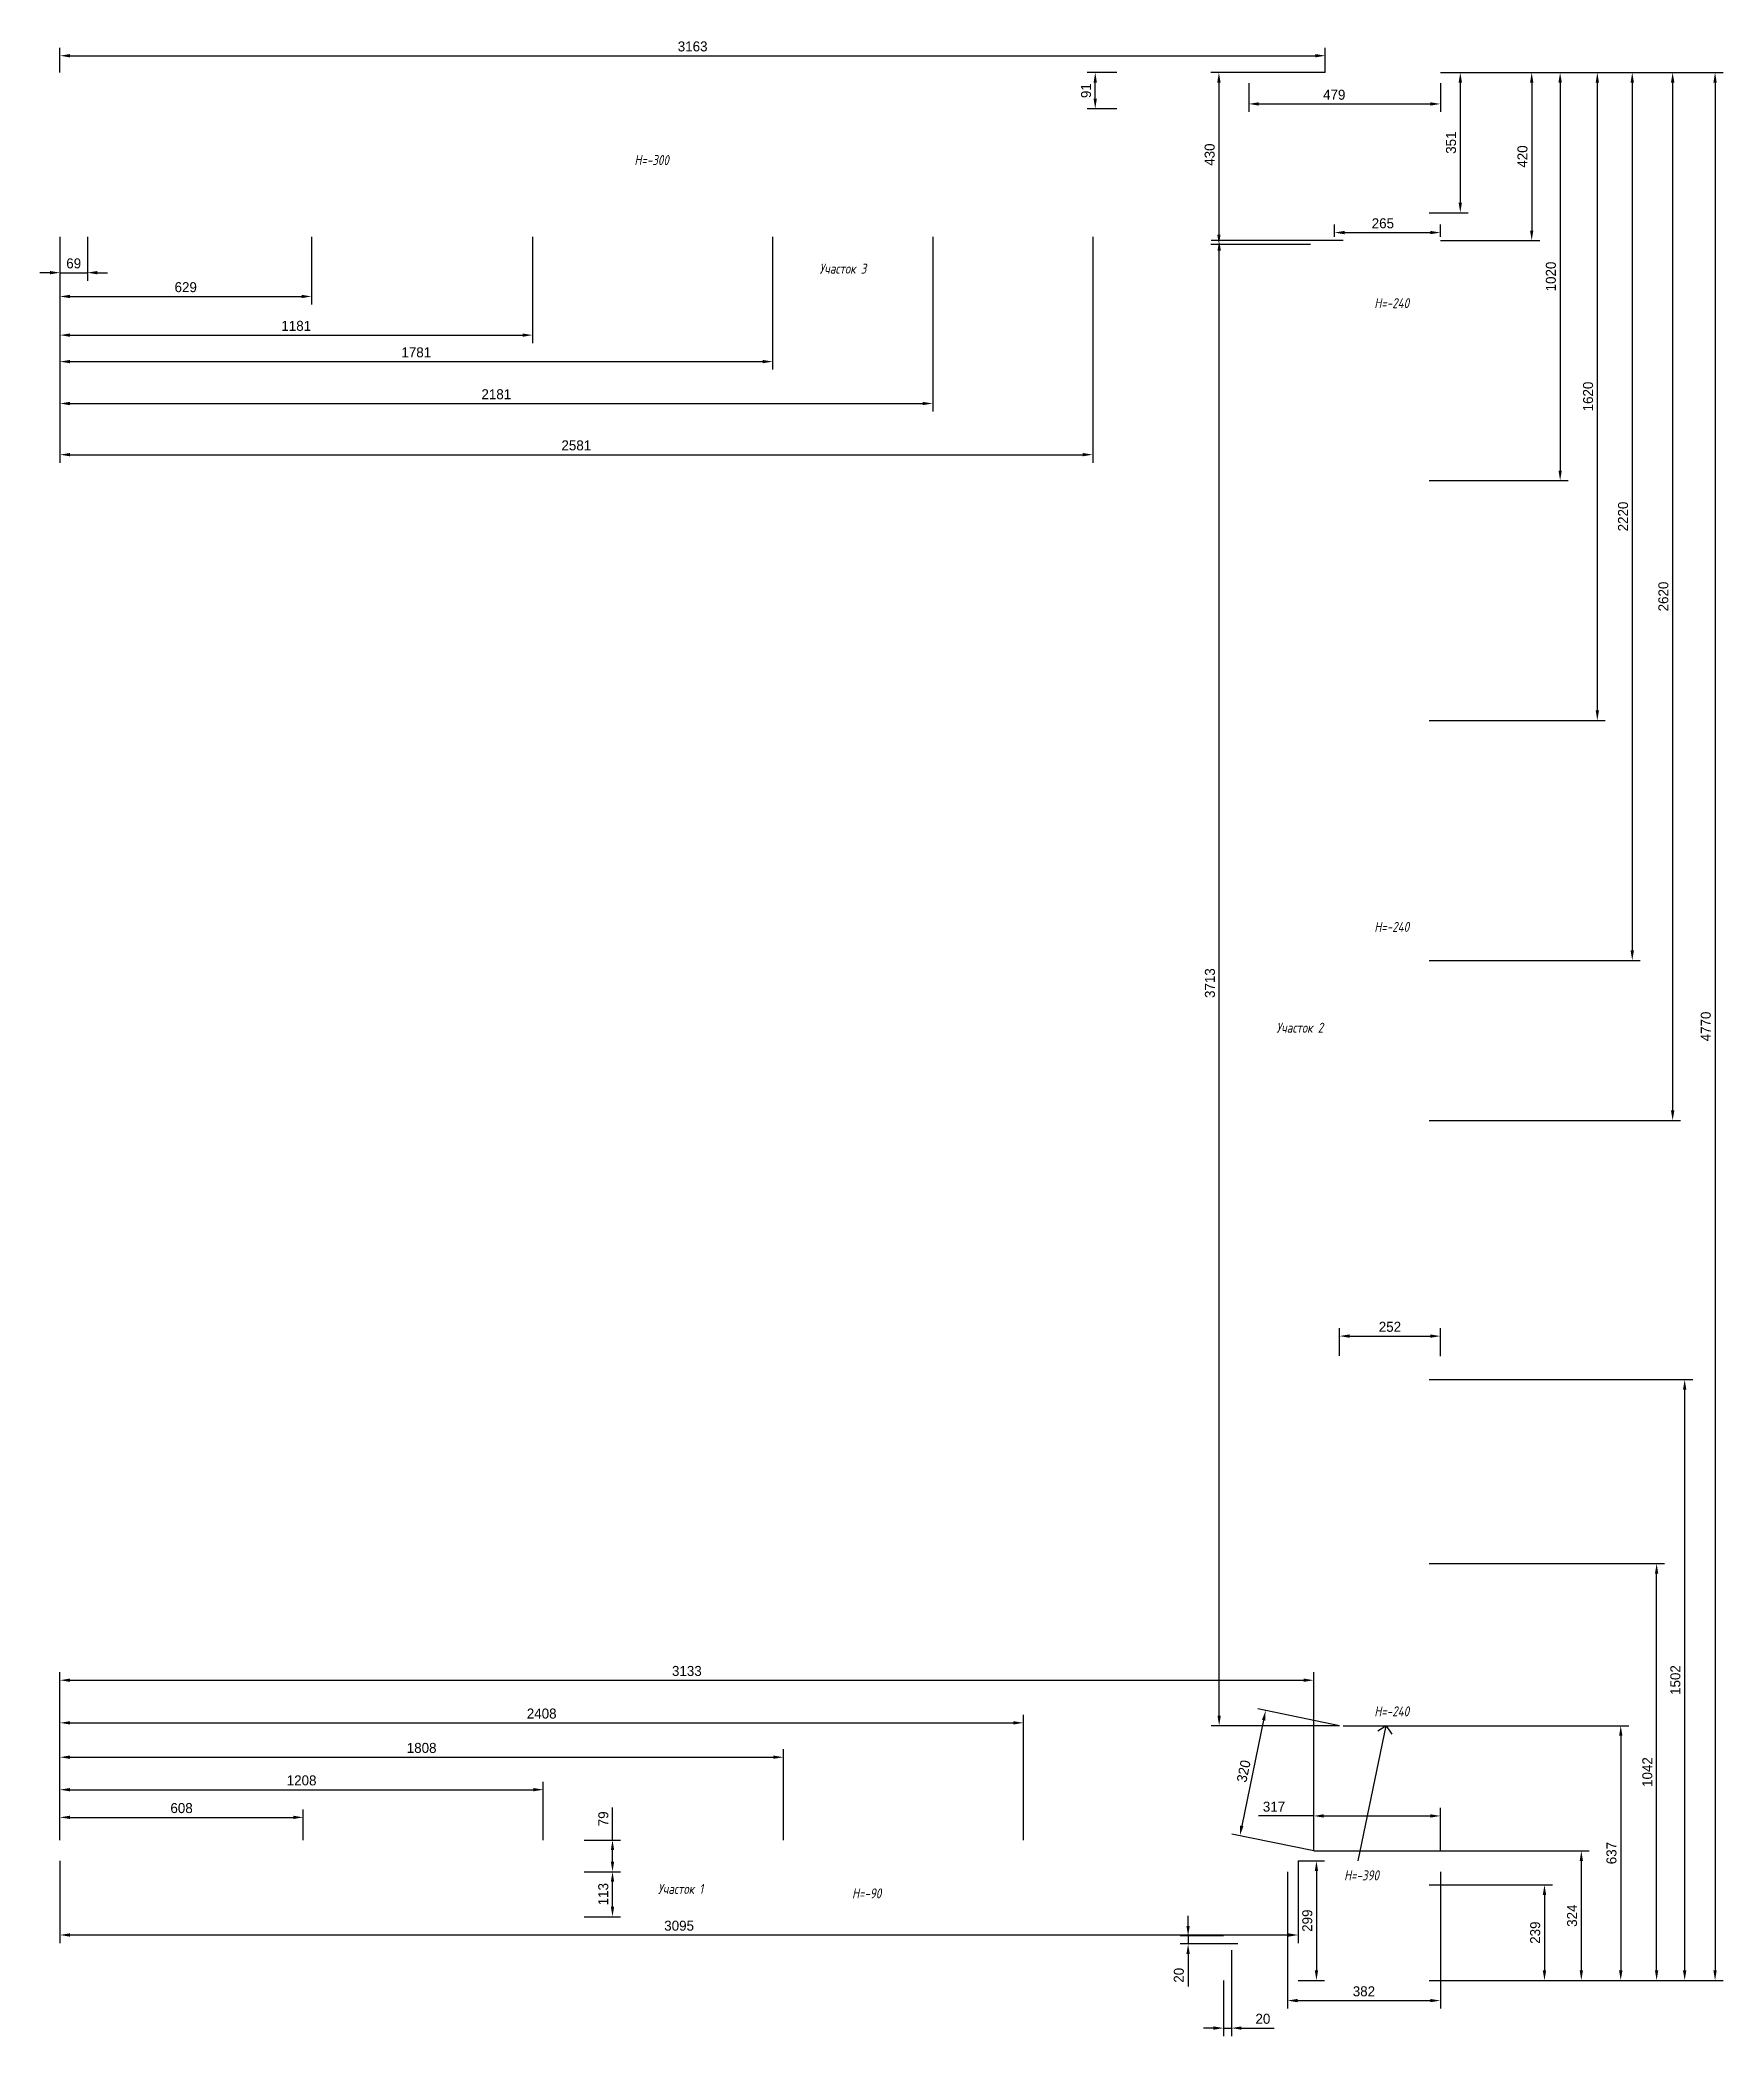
# Model space of a CAD drawing. Header units: millimetres. Extents: x -111711 to 69411, y -94094 to -63139.
# Drawn here: x -107127 to -102920, y -91577 to -86587 of the extents above; entities that cross this region are included whole.
import ezdxf
from ezdxf.enums import TextEntityAlignment as Align

# ---------------------------------------------------------------- set-up
doc = ezdxf.new("R2010")
doc.units = ezdxf.units.MM
doc.header["$PDMODE"] = 34
doc.header["$PDSIZE"] = 50
doc.layers.add('101 Каркас размеры', color=7, linetype='Continuous')
doc.styles.get("Standard").update_dxf_attribs({"font": 'Ubuntu-R.ttf'})
doc.styles.add('ГОСТ-ISOCPEUR', font='isocpeui.ttf', dxfattribs={"width": 0.8})
doc.dimstyles.new('ISO-25', dxfattribs={"dimtxt": 2.5, "dimasz": 2.5, "dimexe": 1.25, "dimexo": 0.625, "dimtad": 1, "dimtxsty": 'Standard', "dimcen": 2.5, "dimadec": 0, "dimazin": 0, "dimtfac": 1, "dimtmove": 0, "dimatfit": 3, "dimfxl": 1, "dimarcsym": 0})

msp = doc.modelspace()

# ---------------------------------------------------------------- texts
at = {"layer": '101 Каркас размеры', "style": 'ГОСТ-ISOCPEUR', "width": 0.8}
for s, p in [('H=-300', (-105597.9, -86886.9)), ('Участок 3', (-105119.9, -87158.3)), ('H=-240', (-103748.2, -87244.7)), ('H=-240', (-103748.2, -88804.1)), ('Участок 2', (-103978.1, -89056.2)), ('H=-240', (-103748.2, -90765.3)), ('H=-390', (-103823.6, -91175.3)), ('Участок 1', (-105525.6, -91209.2)), ('H=-90', (-105060.4, -91220.6))]:
    msp.add_text(s, height=25, dxfattribs=at).set_placement(p, align=Align.MIDDLE)

# ---------------------------------------------------------------- blocks, each defined once
blk = doc.blocks.new('*D923')
at = {"layer": '101 Каркас размеры', "color": 0, "lineweight": -2}
for p, q in [((-105766.8, -91166.2), (-105675.8, -91166.2)), ((-105695.8, -91253.7), (-105695.8, -91191.2)), ((-105766.8, -91278.7), (-105675.8, -91278.7))]:
    blk.add_line(p, q, dxfattribs=at)
at = {"layer": '101 Каркас размеры', "color": 0}
for points in [[(-105691.6, -91191.2), (-105699.9, -91191.2), (-105695.8, -91166.2)], [(-105699.9, -91253.7), (-105691.6, -91253.7), (-105695.8, -91278.7)]]:
    blk.add_solid(points, dxfattribs=at)
at = {"layer": 'Defpoints', "color": 0}
for p in [(-105766.8, -91166.2), (-105695.8, -91166.2), (-105766.8, -91278.7)]:
    blk.add_point(p, dxfattribs=at)
at = {"layer": '101 Каркас размеры', "color": 0, "insert": (-105718.8, -91222.5), "char_height": 25, "attachment_point": 5, "rotation": 90}
blk.add_mtext('113', dxfattribs=at)
blk = doc.blocks.new('*D924')
at = {"layer": '101 Каркас размеры', "color": 0, "lineweight": -2}
for p, q in [((-105695.8, -91087.2), (-105695.8, -91006)), ((-105766.8, -91087.2), (-105675.8, -91087.2)), ((-105695.8, -91141.2), (-105695.8, -91112.2)), ((-105766.8, -91166.2), (-105675.8, -91166.2))]:
    blk.add_line(p, q, dxfattribs=at)
at = {"layer": '101 Каркас размеры', "color": 0}
for points in [[(-105691.6, -91112.2), (-105699.9, -91112.2), (-105695.8, -91087.2)], [(-105699.9, -91141.2), (-105691.6, -91141.2), (-105695.8, -91166.2)]]:
    blk.add_solid(points, dxfattribs=at)
at = {"layer": 'Defpoints', "color": 0}
for p in [(-105766.8, -91087.2), (-105695.8, -91087.2), (-105766.8, -91166.2)]:
    blk.add_point(p, dxfattribs=at)
at = {"layer": '101 Каркас размеры', "color": 0, "insert": (-105718.6, -91034.1), "char_height": 25, "attachment_point": 5, "rotation": 90}
blk.add_mtext('79', dxfattribs=at)
blk = doc.blocks.new('*D925')
at = {"layer": '101 Каркас размеры', "color": 0, "lineweight": -2}
for p, q in [((-107076.8, -91087.2), (-107076.8, -91010.4)), ((-106468.8, -91087.2), (-106468.8, -91010.4)), ((-107051.8, -91030.4), (-106493.8, -91030.4))]:
    blk.add_line(p, q, dxfattribs=at)
at = {"layer": '101 Каркас размеры', "color": 0}
for points in [[(-107051.8, -91026.2), (-107051.8, -91034.5), (-107076.8, -91030.4)], [(-106493.8, -91034.5), (-106493.8, -91026.2), (-106468.8, -91030.4)]]:
    blk.add_solid(points, dxfattribs=at)
at = {"layer": 'Defpoints', "color": 0}
for p in [(-106468.8, -91030.4), (-107076.8, -91087.2), (-106468.8, -91087.2)]:
    blk.add_point(p, dxfattribs=at)
at = {"layer": '101 Каркас размеры', "color": 0, "insert": (-106772.8, -91007.3), "char_height": 25, "attachment_point": 5}
blk.add_mtext('608', dxfattribs=at)
blk = doc.blocks.new('*D926')
at = {"layer": '101 Каркас размеры', "color": 0, "lineweight": -2}
for p, q in [((-107076.8, -91087.2), (-107076.8, -90941.2)), ((-107051.8, -90961.2), (-105893.8, -90961.2)), ((-105868.8, -91087.2), (-105868.8, -90941.2))]:
    blk.add_line(p, q, dxfattribs=at)
at = {"layer": '101 Каркас размеры', "color": 0}
for points in [[(-107051.8, -90957), (-107051.8, -90965.4), (-107076.8, -90961.2)], [(-105893.8, -90965.4), (-105893.8, -90957), (-105868.8, -90961.2)]]:
    blk.add_solid(points, dxfattribs=at)
at = {"layer": 'Defpoints', "color": 0}
for p in [(-105868.8, -90961.2), (-107076.8, -91087.2), (-105868.8, -91087.2)]:
    blk.add_point(p, dxfattribs=at)
at = {"layer": '101 Каркас размеры', "color": 0, "insert": (-106472.8, -90938.1), "char_height": 25, "attachment_point": 5}
blk.add_mtext('1208', dxfattribs=at)
blk = doc.blocks.new('*D927')
at = {"layer": '101 Каркас размеры', "color": 0, "lineweight": -2}
for p, q in [((-107076.8, -91086.6), (-107076.8, -90860)), ((-105268.8, -91087.2), (-105268.8, -90860)), ((-107051.8, -90880), (-105293.8, -90880))]:
    blk.add_line(p, q, dxfattribs=at)
at = {"layer": '101 Каркас размеры', "color": 0}
for points in [[(-107051.8, -90875.8), (-107051.8, -90884.1), (-107076.8, -90880)], [(-105293.8, -90884.1), (-105293.8, -90875.8), (-105268.8, -90880)]]:
    blk.add_solid(points, dxfattribs=at)
at = {"layer": 'Defpoints', "color": 0}
for p in [(-105268.8, -90880), (-107076.8, -91086.6), (-105268.8, -91087.2)]:
    blk.add_point(p, dxfattribs=at)
at = {"layer": '101 Каркас размеры', "color": 0, "insert": (-106172.8, -90856.9), "char_height": 25, "attachment_point": 5}
blk.add_mtext('1808', dxfattribs=at)
blk = doc.blocks.new('*D928')
at = {"layer": '101 Каркас размеры', "color": 0, "lineweight": -2}
for p, q in [((-107076.8, -91087.2), (-107076.8, -90774.1)), ((-104668.8, -91087.2), (-104668.8, -90774.1)), ((-107051.8, -90794.1), (-104693.8, -90794.1))]:
    blk.add_line(p, q, dxfattribs=at)
at = {"layer": '101 Каркас размеры', "color": 0}
for points in [[(-107051.8, -90789.9), (-107051.8, -90798.2), (-107076.8, -90794.1)], [(-104693.8, -90798.2), (-104693.8, -90789.9), (-104668.8, -90794.1)]]:
    blk.add_solid(points, dxfattribs=at)
at = {"layer": 'Defpoints', "color": 0}
for p in [(-104668.8, -90794.1), (-107076.8, -91087.2), (-104668.8, -91087.2)]:
    blk.add_point(p, dxfattribs=at)
at = {"layer": '101 Каркас размеры', "color": 0, "insert": (-105872.8, -90771), "char_height": 25, "attachment_point": 5}
blk.add_mtext('2408', dxfattribs=at)
blk = doc.blocks.new('*D929')
at = {"layer": '101 Каркас размеры', "color": 0, "lineweight": -2}
for p, q in [((-104008.8, -91166.2), (-104008.8, -91508.5)), ((-103626.8, -91166.2), (-103626.8, -91508.5)), ((-103983.8, -91488.5), (-103651.8, -91488.5))]:
    blk.add_line(p, q, dxfattribs=at)
at = {"layer": '101 Каркас размеры', "color": 0}
for points in [[(-103983.8, -91484.3), (-103983.8, -91492.6), (-104008.8, -91488.5)], [(-103651.8, -91492.6), (-103651.8, -91484.3), (-103626.8, -91488.5)]]:
    blk.add_solid(points, dxfattribs=at)
at = {"layer": 'Defpoints', "color": 0}
for p in [(-104008.8, -91166.2), (-103626.8, -91166.2), (-103626.8, -91488.5)]:
    blk.add_point(p, dxfattribs=at)
at = {"layer": '101 Каркас размеры', "color": 0, "insert": (-103817.8, -91465.4), "char_height": 25, "attachment_point": 5}
blk.add_mtext('382', dxfattribs=at)
blk = doc.blocks.new('*D930')
at = {"layer": '101 Каркас размеры', "color": 0, "lineweight": -2}
for p, q in [((-103654.8, -91199.2), (-103346.6, -91199.2)), ((-103366.6, -91224.2), (-103366.6, -91413.1)), ((-103654.8, -91438.1), (-103346.6, -91438.1))]:
    blk.add_line(p, q, dxfattribs=at)
at = {"layer": '101 Каркас размеры', "color": 0}
for points in [[(-103362.4, -91224.2), (-103370.8, -91224.2), (-103366.6, -91199.2)], [(-103370.8, -91413.1), (-103362.4, -91413.1), (-103366.6, -91438.1)]]:
    blk.add_solid(points, dxfattribs=at)
at = {"layer": 'Defpoints', "color": 0}
for p in [(-103654.8, -91199.2), (-103654.8, -91438.1), (-103366.6, -91438.1)]:
    blk.add_point(p, dxfattribs=at)
at = {"layer": '101 Каркас размеры', "color": 0, "insert": (-103389.7, -91318.7), "char_height": 25, "attachment_point": 5, "rotation": 90}
blk.add_mtext('239', dxfattribs=at)
blk = doc.blocks.new('*D931')
at = {"layer": '101 Каркас размеры', "color": 0, "lineweight": -2}
for p, q in [((-103943.3, -91114.2), (-103254.5, -91114.2)), ((-103274.5, -91139.2), (-103274.5, -91413.1)), ((-103626.8, -91438.1), (-103254.5, -91438.1))]:
    blk.add_line(p, q, dxfattribs=at)
at = {"layer": '101 Каркас размеры', "color": 0}
for points in [[(-103270.3, -91139.2), (-103278.6, -91139.2), (-103274.5, -91114.2)], [(-103278.6, -91413.1), (-103270.3, -91413.1), (-103274.5, -91438.1)]]:
    blk.add_solid(points, dxfattribs=at)
at = {"layer": 'Defpoints', "color": 0}
for p in [(-103943.3, -91114.2), (-103626.8, -91438.1), (-103274.5, -91438.1)]:
    blk.add_point(p, dxfattribs=at)
at = {"layer": '101 Каркас размеры', "color": 0, "insert": (-103297.5, -91276.2), "char_height": 25, "attachment_point": 5, "rotation": 90}
blk.add_mtext('324', dxfattribs=at)
blk = doc.blocks.new('*D932')
at = {"layer": '101 Каркас размеры', "color": 0, "lineweight": -2}
for p, q in [((-103943.3, -91026.9), (-104080.9, -91026.9)), ((-103943.3, -91114.2), (-103943.3, -91006.9)), ((-103918.3, -91026.9), (-103651.8, -91026.9)), ((-103626.8, -91114.2), (-103626.8, -91006.9))]:
    blk.add_line(p, q, dxfattribs=at)
at = {"layer": '101 Каркас размеры', "color": 0}
for points in [[(-103918.3, -91022.7), (-103918.3, -91031), (-103943.3, -91026.9)], [(-103651.8, -91031), (-103651.8, -91022.7), (-103626.8, -91026.9)]]:
    blk.add_solid(points, dxfattribs=at)
at = {"layer": 'Defpoints', "color": 0}
for p in [(-103626.8, -91026.9), (-103943.3, -91114.2), (-103626.8, -91114.2)]:
    blk.add_point(p, dxfattribs=at)
at = {"layer": '101 Каркас размеры', "color": 0, "insert": (-104042.5, -91003.8), "char_height": 25, "attachment_point": 5}
blk.add_mtext('317', dxfattribs=at)
blk = doc.blocks.new('*D933')
at = {"layer": '101 Каркас размеры', "color": 0, "lineweight": -2}
for p, q in [((-103869.3, -90801.3), (-103156, -90801.3)), ((-103176, -90826.3), (-103176, -91413.1)), ((-103626.8, -91438.1), (-103156, -91438.1))]:
    blk.add_line(p, q, dxfattribs=at)
at = {"layer": '101 Каркас размеры', "color": 0}
for points in [[(-103171.8, -90826.3), (-103180.1, -90826.3), (-103176, -90801.3)], [(-103180.1, -91413.1), (-103171.8, -91413.1), (-103176, -91438.1)]]:
    blk.add_solid(points, dxfattribs=at)
at = {"layer": 'Defpoints', "color": 0}
for p in [(-103869.3, -90801.3), (-103626.8, -91438.1), (-103176, -91438.1)]:
    blk.add_point(p, dxfattribs=at)
at = {"layer": '101 Каркас размеры', "color": 0, "insert": (-103199, -91119.7), "char_height": 25, "attachment_point": 5, "rotation": 90}
blk.add_mtext('637', dxfattribs=at)
blk = doc.blocks.new('*D934')
at = {"layer": '101 Каркас размеры', "color": 0, "lineweight": -2}
for p, q in [((-103654.8, -90396.1), (-103066.3, -90396.1)), ((-103086.3, -91413.1), (-103086.3, -90421.1)), ((-103626.8, -91438.1), (-103066.3, -91438.1))]:
    blk.add_line(p, q, dxfattribs=at)
at = {"layer": '101 Каркас размеры', "color": 0}
for points in [[(-103082.2, -90421.1), (-103090.5, -90421.1), (-103086.3, -90396.1)], [(-103090.5, -91413.1), (-103082.2, -91413.1), (-103086.3, -91438.1)]]:
    blk.add_solid(points, dxfattribs=at)
at = {"layer": 'Defpoints', "color": 0}
for p in [(-103654.8, -90396.1), (-103086.3, -90396.1), (-103626.8, -91438.1)]:
    blk.add_point(p, dxfattribs=at)
at = {"layer": '101 Каркас размеры', "color": 0, "insert": (-103109.4, -90917.1), "char_height": 25, "attachment_point": 5, "rotation": 90}
blk.add_mtext('1042', dxfattribs=at)
blk = doc.blocks.new('*D935')
at = {"layer": '101 Каркас размеры', "color": 0, "lineweight": -2}
for p, q in [((-103654.8, -89936.1), (-102996.2, -89936.1)), ((-103016.2, -91413.1), (-103016.2, -89961.1)), ((-103626.1, -91438.1), (-102996.2, -91438.1))]:
    blk.add_line(p, q, dxfattribs=at)
at = {"layer": '101 Каркас размеры', "color": 0}
for points in [[(-103012.1, -89961.1), (-103020.4, -89961.1), (-103016.2, -89936.1)], [(-103020.4, -91413.1), (-103012.1, -91413.1), (-103016.2, -91438.1)]]:
    blk.add_solid(points, dxfattribs=at)
at = {"layer": 'Defpoints', "color": 0}
for p in [(-103654.8, -89936.1), (-103016.2, -89936.1), (-103626.1, -91438.1)]:
    blk.add_point(p, dxfattribs=at)
at = {"layer": '101 Каркас размеры', "color": 0, "insert": (-103039.3, -90687.1), "char_height": 25, "attachment_point": 5, "rotation": 90}
blk.add_mtext('1502', dxfattribs=at)
blk = doc.blocks.new('*D936')
at = {"layer": '101 Каркас размеры', "color": 0, "lineweight": -2}
for p, q in [((-103878.8, -89876.1), (-103878.8, -89807.2)), ((-103853.8, -89827.2), (-103651.8, -89827.2)), ((-103626.8, -89877.7), (-103626.8, -89807.2))]:
    blk.add_line(p, q, dxfattribs=at)
at = {"layer": '101 Каркас размеры', "color": 0}
for points in [[(-103853.8, -89823), (-103853.8, -89831.3), (-103878.8, -89827.2)], [(-103651.8, -89831.3), (-103651.8, -89823), (-103626.8, -89827.2)]]:
    blk.add_solid(points, dxfattribs=at)
at = {"layer": 'Defpoints', "color": 0}
for p in [(-103626.8, -89827.2), (-103878.8, -89876.1), (-103626.8, -89877.7)]:
    blk.add_point(p, dxfattribs=at)
at = {"layer": '101 Каркас размеры', "color": 0, "insert": (-103752.8, -89804.1), "char_height": 25, "attachment_point": 5}
blk.add_mtext('252', dxfattribs=at)
blk = doc.blocks.new('*D937')
at = {"layer": '101 Каркас размеры', "color": 0, "lineweight": -2}
for p, q in [((-103626.8, -86668.1), (-103378.5, -86668.1)), ((-103398.5, -86693.1), (-103398.5, -87063.1)), ((-103626.8, -87088.1), (-103378.5, -87088.1))]:
    blk.add_line(p, q, dxfattribs=at)
at = {"layer": '101 Каркас размеры', "color": 0}
for points in [[(-103394.3, -86693.1), (-103402.6, -86693.1), (-103398.5, -86668.1)], [(-103402.6, -87063.1), (-103394.3, -87063.1), (-103398.5, -87088.1)]]:
    blk.add_solid(points, dxfattribs=at)
at = {"layer": 'Defpoints', "color": 0}
for p in [(-103626.8, -86668.1), (-103626.8, -87088.1), (-103398.5, -87088.1)]:
    blk.add_point(p, dxfattribs=at)
at = {"layer": '101 Каркас размеры', "color": 0, "insert": (-103421.5, -86878.1), "char_height": 25, "attachment_point": 5, "rotation": 90}
blk.add_mtext('420', dxfattribs=at)
blk = doc.blocks.new('*D938')
at = {"layer": '101 Каркас размеры', "color": 0, "lineweight": -2}
for p, q in [((-103626.8, -86668.1), (-103307.5, -86668.1)), ((-103327.5, -86693.1), (-103327.5, -87663.1)), ((-103654.8, -87688.1), (-103307.5, -87688.1))]:
    blk.add_line(p, q, dxfattribs=at)
at = {"layer": '101 Каркас размеры', "color": 0}
for points in [[(-103323.3, -86693.1), (-103331.6, -86693.1), (-103327.5, -86668.1)], [(-103331.6, -87663.1), (-103323.3, -87663.1), (-103327.5, -87688.1)]]:
    blk.add_solid(points, dxfattribs=at)
at = {"layer": 'Defpoints', "color": 0}
for p in [(-103626.8, -86668.1), (-103654.8, -87688.1), (-103327.5, -87688.1)]:
    blk.add_point(p, dxfattribs=at)
at = {"layer": '101 Каркас размеры', "color": 0, "insert": (-103350.5, -87178.1), "char_height": 25, "attachment_point": 5, "rotation": 90}
blk.add_mtext('1020', dxfattribs=at)
blk = doc.blocks.new('*D939')
at = {"layer": '101 Каркас размеры', "color": 0, "lineweight": -2}
for p, q in [((-103626.1, -86668.1), (-103214.5, -86668.1)), ((-103234.5, -86693.1), (-103234.5, -88263.1)), ((-103654.8, -88288.1), (-103214.5, -88288.1))]:
    blk.add_line(p, q, dxfattribs=at)
at = {"layer": '101 Каркас размеры', "color": 0}
for points in [[(-103230.3, -86693.1), (-103238.6, -86693.1), (-103234.5, -86668.1)], [(-103238.6, -88263.1), (-103230.3, -88263.1), (-103234.5, -88288.1)]]:
    blk.add_solid(points, dxfattribs=at)
at = {"layer": 'Defpoints', "color": 0}
for p in [(-103626.1, -86668.1), (-103654.8, -88288.1), (-103234.5, -88288.1)]:
    blk.add_point(p, dxfattribs=at)
at = {"layer": '101 Каркас размеры', "color": 0, "insert": (-103257.5, -87478.1), "char_height": 25, "attachment_point": 5, "rotation": 90}
blk.add_mtext('1620', dxfattribs=at)
blk = doc.blocks.new('*D940')
at = {"layer": '101 Каркас размеры', "color": 0, "lineweight": -2}
for p, q in [((-103625.5, -86668.1), (-103127.2, -86668.1)), ((-103147.2, -86693.1), (-103147.2, -88863.1)), ((-103654.8, -88888.1), (-103127.2, -88888.1))]:
    blk.add_line(p, q, dxfattribs=at)
at = {"layer": '101 Каркас размеры', "color": 0}
for points in [[(-103143, -86693.1), (-103151.3, -86693.1), (-103147.2, -86668.1)], [(-103151.3, -88863.1), (-103143, -88863.1), (-103147.2, -88888.1)]]:
    blk.add_solid(points, dxfattribs=at)
at = {"layer": 'Defpoints', "color": 0}
for p in [(-103625.5, -86668.1), (-103654.8, -88888.1), (-103147.2, -88888.1)]:
    blk.add_point(p, dxfattribs=at)
at = {"layer": '101 Каркас размеры', "color": 0, "insert": (-103170.2, -87778.1), "char_height": 25, "attachment_point": 5, "rotation": 90}
blk.add_mtext('2220', dxfattribs=at)
blk = doc.blocks.new('*D941')
at = {"layer": '101 Каркас размеры', "color": 0, "lineweight": -2}
for p, q in [((-103626.8, -86668.1), (-103026.2, -86668.1)), ((-103046.2, -86693.1), (-103046.2, -89263.1)), ((-103654.8, -89288.1), (-103026.2, -89288.1))]:
    blk.add_line(p, q, dxfattribs=at)
at = {"layer": '101 Каркас размеры', "color": 0}
for points in [[(-103042, -86693.1), (-103050.4, -86693.1), (-103046.2, -86668.1)], [(-103050.4, -89263.1), (-103042, -89263.1), (-103046.2, -89288.1)]]:
    blk.add_solid(points, dxfattribs=at)
at = {"layer": 'Defpoints', "color": 0}
for p in [(-103626.8, -86668.1), (-103654.8, -89288.1), (-103046.2, -89288.1)]:
    blk.add_point(p, dxfattribs=at)
at = {"layer": '101 Каркас размеры', "color": 0, "insert": (-103069.3, -87978.1), "char_height": 25, "attachment_point": 5, "rotation": 90}
blk.add_mtext('2620', dxfattribs=at)
blk = doc.blocks.new('*D942')
at = {"layer": '101 Каркас размеры', "color": 0, "lineweight": -2}
for p, q in [((-103625.5, -86668.1), (-103557, -86668.1)), ((-103577, -86693.1), (-103577, -86993.6)), ((-103654.8, -87018.6), (-103557, -87018.6))]:
    blk.add_line(p, q, dxfattribs=at)
at = {"layer": '101 Каркас размеры', "color": 0}
for points in [[(-103572.8, -86693.1), (-103581.1, -86693.1), (-103577, -86668.1)], [(-103581.1, -86993.6), (-103572.8, -86993.6), (-103577, -87018.6)]]:
    blk.add_solid(points, dxfattribs=at)
at = {"layer": 'Defpoints', "color": 0}
for p in [(-103625.5, -86668.1), (-103654.8, -87018.6), (-103577, -87018.6)]:
    blk.add_point(p, dxfattribs=at)
at = {"layer": '101 Каркас размеры', "color": 0, "insert": (-103600, -86843.4), "char_height": 25, "attachment_point": 5, "rotation": 90}
blk.add_mtext('351', dxfattribs=at)
blk = doc.blocks.new('*D943')
at = {"layer": '101 Каркас размеры', "color": 0, "lineweight": -2}
for p, q in [((-103891.3, -87078.6), (-103891.3, -87048.2)), ((-103866.3, -87068.2), (-103651.8, -87068.2)), ((-103626.8, -87078.6), (-103626.8, -87048.2))]:
    blk.add_line(p, q, dxfattribs=at)
at = {"layer": '101 Каркас размеры', "color": 0}
for points in [[(-103866.3, -87064.1), (-103866.3, -87072.4), (-103891.3, -87068.2)], [(-103651.8, -87072.4), (-103651.8, -87064.1), (-103626.8, -87068.2)]]:
    blk.add_solid(points, dxfattribs=at)
at = {"layer": 'Defpoints', "color": 0}
for p in [(-103891.3, -87078.6), (-103626.8, -87068.2), (-103626.8, -87078.6)]:
    blk.add_point(p, dxfattribs=at)
at = {"layer": '101 Каркас размеры', "color": 0, "insert": (-103770.5, -87045.2), "char_height": 25, "attachment_point": 5}
blk.add_mtext('265', dxfattribs=at)
blk = doc.blocks.new('*D944')
at = {"layer": '101 Каркас размеры', "color": 0, "lineweight": -2}
for p, q in [((-103914.3, -86668.1), (-104200.2, -86668.1)), ((-104180.2, -86693.1), (-104180.2, -87073.1)), ((-103951.3, -87098.1), (-104200.2, -87098.1))]:
    blk.add_line(p, q, dxfattribs=at)
at = {"layer": '101 Каркас размеры', "color": 0}
for points in [[(-104176, -86693.1), (-104184.4, -86693.1), (-104180.2, -86668.1)], [(-104184.4, -87073.1), (-104176, -87073.1), (-104180.2, -87098.1)]]:
    blk.add_solid(points, dxfattribs=at)
at = {"layer": 'Defpoints', "color": 0}
for p in [(-103914.3, -86668.1), (-104180.2, -87098.1), (-103951.3, -87098.1)]:
    blk.add_point(p, dxfattribs=at)
at = {"layer": '101 Каркас размеры', "color": 0, "insert": (-104203.3, -86873.4), "char_height": 25, "attachment_point": 5, "rotation": 90}
blk.add_mtext('430', dxfattribs=at)
blk = doc.blocks.new('*D945')
at = {"layer": '101 Каркас размеры', "color": 0, "lineweight": -2}
for p, q in [((-107076.8, -87078.6), (-107076.8, -87188.5)), ((-107008, -87078.6), (-107008, -87188.5)), ((-107101.8, -87168.5), (-107126.8, -87168.5)), ((-107076.8, -87168.5), (-107008, -87168.5)), ((-106983, -87168.5), (-106958, -87168.5))]:
    blk.add_line(p, q, dxfattribs=at)
at = {"layer": '101 Каркас размеры', "color": 0}
for points in [[(-107101.8, -87172.7), (-107101.8, -87164.3), (-107076.8, -87168.5)], [(-106983, -87164.3), (-106983, -87172.7), (-107008, -87168.5)]]:
    blk.add_solid(points, dxfattribs=at)
at = {"layer": 'Defpoints', "color": 0}
for p in [(-107076.8, -87078.6), (-107008, -87078.6), (-107008, -87168.5)]:
    blk.add_point(p, dxfattribs=at)
at = {"layer": '101 Каркас размеры', "color": 0, "insert": (-107042.4, -87145.4), "char_height": 25, "attachment_point": 5}
blk.add_mtext('69', dxfattribs=at)
blk = doc.blocks.new('*D946')
at = {"layer": '101 Каркас размеры', "color": 0, "lineweight": -2}
for p, q in [((-107076.8, -87078.6), (-107076.8, -87248)), ((-106448, -87078.6), (-106448, -87248)), ((-107051.8, -87228), (-106473, -87228))]:
    blk.add_line(p, q, dxfattribs=at)
at = {"layer": '101 Каркас размеры', "color": 0}
for points in [[(-107051.8, -87223.8), (-107051.8, -87232.1), (-107076.8, -87228)], [(-106473, -87232.1), (-106473, -87223.8), (-106448, -87228)]]:
    blk.add_solid(points, dxfattribs=at)
at = {"layer": 'Defpoints', "color": 0}
for p in [(-107076.8, -87078.6), (-106448, -87078.6), (-106448, -87228)]:
    blk.add_point(p, dxfattribs=at)
at = {"layer": '101 Каркас размеры', "color": 0, "insert": (-106762.4, -87204.9), "char_height": 25, "attachment_point": 5}
blk.add_mtext('629', dxfattribs=at)
blk = doc.blocks.new('*D947')
at = {"layer": '101 Каркас размеры', "color": 0, "lineweight": -2}
for p, q in [((-107076.8, -87079.2), (-107076.8, -87344.6)), ((-105895.6, -87078.6), (-105895.6, -87344.6)), ((-107051.8, -87324.6), (-105920.6, -87324.6))]:
    blk.add_line(p, q, dxfattribs=at)
at = {"layer": '101 Каркас размеры', "color": 0}
for points in [[(-107051.8, -87320.5), (-107051.8, -87328.8), (-107076.8, -87324.6)], [(-105920.6, -87328.8), (-105920.6, -87320.5), (-105895.6, -87324.6)]]:
    blk.add_solid(points, dxfattribs=at)
at = {"layer": 'Defpoints', "color": 0}
for p in [(-107076.8, -87079.2), (-105895.6, -87078.6), (-105895.6, -87324.6)]:
    blk.add_point(p, dxfattribs=at)
at = {"layer": '101 Каркас размеры', "color": 0, "insert": (-106486.2, -87301.6), "char_height": 25, "attachment_point": 5}
blk.add_mtext('1181', dxfattribs=at)
blk = doc.blocks.new('*D948')
at = {"layer": '101 Каркас размеры', "color": 0, "lineweight": -2}
for p, q in [((-107076.8, -87079.9), (-107076.8, -87410.9)), ((-105295.6, -87078.6), (-105295.6, -87410.9)), ((-107051.8, -87390.9), (-105320.6, -87390.9))]:
    blk.add_line(p, q, dxfattribs=at)
at = {"layer": '101 Каркас размеры', "color": 0}
for points in [[(-107051.8, -87386.7), (-107051.8, -87395), (-107076.8, -87390.9)], [(-105320.6, -87395), (-105320.6, -87386.7), (-105295.6, -87390.9)]]:
    blk.add_solid(points, dxfattribs=at)
at = {"layer": 'Defpoints', "color": 0}
for p in [(-107076.8, -87079.9), (-105295.6, -87078.6), (-105295.6, -87390.9)]:
    blk.add_point(p, dxfattribs=at)
at = {"layer": '101 Каркас размеры', "color": 0, "insert": (-106186.2, -87367.8), "char_height": 25, "attachment_point": 5}
blk.add_mtext('1781', dxfattribs=at)
blk = doc.blocks.new('*D949')
at = {"layer": '101 Каркас размеры', "color": 0, "lineweight": -2}
for p, q in [((-107076.8, -87078.6), (-107076.8, -87515.6)), ((-104895.6, -87078.6), (-104895.6, -87515.6)), ((-107051.8, -87495.6), (-104920.6, -87495.6))]:
    blk.add_line(p, q, dxfattribs=at)
at = {"layer": '101 Каркас размеры', "color": 0}
for points in [[(-107051.8, -87491.5), (-107051.8, -87499.8), (-107076.8, -87495.6)], [(-104920.6, -87499.8), (-104920.6, -87491.5), (-104895.6, -87495.6)]]:
    blk.add_solid(points, dxfattribs=at)
at = {"layer": 'Defpoints', "color": 0}
for p in [(-107076.8, -87078.6), (-104895.6, -87078.6), (-104895.6, -87495.6)]:
    blk.add_point(p, dxfattribs=at)
at = {"layer": '101 Каркас размеры', "color": 0, "insert": (-105986.2, -87472.6), "char_height": 25, "attachment_point": 5}
blk.add_mtext('2181', dxfattribs=at)
blk = doc.blocks.new('*D950')
at = {"layer": '101 Каркас размеры', "color": 0, "lineweight": -2}
for p, q in [((-107076.8, -87078.6), (-107076.8, -87643.5)), ((-104495.6, -87078.6), (-104495.6, -87643.5)), ((-107051.8, -87623.5), (-104520.6, -87623.5))]:
    blk.add_line(p, q, dxfattribs=at)
at = {"layer": '101 Каркас размеры', "color": 0}
for points in [[(-107051.8, -87619.3), (-107051.8, -87627.7), (-107076.8, -87623.5)], [(-104520.6, -87627.7), (-104520.6, -87619.3), (-104495.6, -87623.5)]]:
    blk.add_solid(points, dxfattribs=at)
at = {"layer": 'Defpoints', "color": 0}
for p in [(-107076.8, -87078.6), (-104495.6, -87078.6), (-104495.6, -87623.5)]:
    blk.add_point(p, dxfattribs=at)
at = {"layer": '101 Каркас размеры', "color": 0, "insert": (-105786.2, -87600.4), "char_height": 25, "attachment_point": 5}
blk.add_mtext('2581', dxfattribs=at)
blk = doc.blocks.new('*D951')
at = {"layer": '101 Каркас размеры', "color": 0, "lineweight": -2}
for p, q in [((-107076.8, -91087.2), (-107076.8, -90667.5)), ((-103943.3, -91114.2), (-103943.3, -90667.5)), ((-107051.8, -90687.5), (-103968.3, -90687.5))]:
    blk.add_line(p, q, dxfattribs=at)
at = {"layer": '101 Каркас размеры', "color": 0}
for points in [[(-107051.8, -90683.4), (-107051.8, -90691.7), (-107076.8, -90687.5)], [(-103968.3, -90691.7), (-103968.3, -90683.4), (-103943.3, -90687.5)]]:
    blk.add_solid(points, dxfattribs=at)
at = {"layer": 'Defpoints', "color": 0}
for p in [(-103943.3, -90687.5), (-107076.8, -91087.2), (-103943.3, -91114.2)]:
    blk.add_point(p, dxfattribs=at)
at = {"layer": '101 Каркас размеры', "color": 0, "insert": (-105510, -90664.5), "char_height": 25, "attachment_point": 5}
blk.add_mtext('3133', dxfattribs=at)
blk = doc.blocks.new('*D952')
at = {"layer": '101 Каркас размеры', "color": 0, "lineweight": -2}
for p, q in [((-107076.8, -91139.2), (-107076.8, -91344.5)), ((-103981.8, -91139.2), (-103981.8, -91344.5)), ((-104006.8, -91324.5), (-107051.8, -91324.5))]:
    blk.add_line(p, q, dxfattribs=at)
at = {"layer": '101 Каркас размеры', "color": 0}
for points in [[(-107051.8, -91320.3), (-107051.8, -91328.6), (-107076.8, -91324.5)], [(-104006.8, -91328.6), (-104006.8, -91320.3), (-103981.8, -91324.5)]]:
    blk.add_solid(points, dxfattribs=at)
at = {"layer": 'Defpoints', "color": 0}
for p in [(-107076.8, -91139.2), (-103981.8, -91139.2), (-107076.8, -91324.5)]:
    blk.add_point(p, dxfattribs=at)
at = {"layer": '101 Каркас размеры', "color": 0, "insert": (-105529.3, -91301.4), "char_height": 25, "attachment_point": 5}
blk.add_mtext('3095', dxfattribs=at)
blk = doc.blocks.new('*D953')
at = {"layer": '101 Каркас размеры', "color": 0, "lineweight": -2}
for p, q in [((-103981.8, -91139.2), (-103916.5, -91139.2)), ((-103936.5, -91164.2), (-103936.5, -91413.1)), ((-103981.8, -91438.1), (-103916.5, -91438.1))]:
    blk.add_line(p, q, dxfattribs=at)
at = {"layer": '101 Каркас размеры', "color": 0}
for points in [[(-103932.3, -91164.2), (-103940.6, -91164.2), (-103936.5, -91139.2)], [(-103940.6, -91413.1), (-103932.3, -91413.1), (-103936.5, -91438.1)]]:
    blk.add_solid(points, dxfattribs=at)
at = {"layer": 'Defpoints', "color": 0}
for p in [(-103981.8, -91139.2), (-103981.8, -91438.1), (-103936.5, -91438.1)]:
    blk.add_point(p, dxfattribs=at)
at = {"layer": '101 Каркас размеры', "color": 0, "insert": (-103959.3, -91288.7), "char_height": 25, "attachment_point": 5, "rotation": 90}
blk.add_mtext('299', dxfattribs=at)
blk = doc.blocks.new('*D954')
at = {"layer": '101 Каркас размеры', "color": 0, "lineweight": -2}
for p, q in [((-103625.5, -86668.1), (-102920.2, -86668.1)), ((-102940.2, -86693.1), (-102940.2, -91413.1)), ((-103626.1, -91438.1), (-102920.2, -91438.1))]:
    blk.add_line(p, q, dxfattribs=at)
at = {"layer": '101 Каркас размеры', "color": 0}
for points in [[(-102936.1, -86693.1), (-102944.4, -86693.1), (-102940.2, -86668.1)], [(-102944.4, -91413.1), (-102936.1, -91413.1), (-102940.2, -91438.1)]]:
    blk.add_solid(points, dxfattribs=at)
at = {"layer": 'Defpoints', "color": 0}
for p in [(-103625.5, -86668.1), (-103626.1, -91438.1), (-102940.2, -91438.1)]:
    blk.add_point(p, dxfattribs=at)
at = {"layer": '101 Каркас размеры', "color": 0, "insert": (-102963.3, -89053.1), "char_height": 25, "attachment_point": 5, "rotation": 90}
blk.add_mtext('4770', dxfattribs=at)
blk = doc.blocks.new('*D955')
at = {"layer": '101 Каркас размеры', "color": 0, "lineweight": -2}
for p, q in [((-103878.8, -90801.3), (-104083.1, -90759.1)), ((-104068.5, -90787.7), (-104123, -91051.6)), ((-103943.3, -91114.2), (-104147.6, -91072.1))]:
    blk.add_line(p, q, dxfattribs=at)
at = {"layer": '101 Каркас размеры', "color": 0}
for points in [[(-104064.5, -90788.5), (-104072.6, -90786.8), (-104063.5, -90763.2)], [(-104127.1, -91050.8), (-104118.9, -91052.5), (-104128, -91076.1)]]:
    blk.add_solid(points, dxfattribs=at)
at = {"layer": 'Defpoints', "color": 0}
for p in [(-103878.8, -90801.3), (-104128, -91076.1), (-103943.3, -91114.2)]:
    blk.add_point(p, dxfattribs=at)
at = {"layer": '101 Каркас размеры', "color": 0, "insert": (-104118.3, -90915), "char_height": 25, "attachment_point": 5, "rotation": 78.3466}
blk.add_mtext('320', dxfattribs=at)
blk = doc.blocks.new('*D956')
at = {"layer": '101 Каркас размеры', "color": 0, "lineweight": -2}
for p, q in [((-103869.3, -87088.1), (-104199.6, -87088.1)), ((-104179.6, -90776.3), (-104179.6, -87113.1)), ((-103878.8, -90801.3), (-104199.6, -90801.3))]:
    blk.add_line(p, q, dxfattribs=at)
at = {"layer": '101 Каркас размеры', "color": 0}
for points in [[(-104175.4, -87113.1), (-104183.7, -87113.1), (-104179.6, -87088.1)], [(-104183.7, -90776.3), (-104175.4, -90776.3), (-104179.6, -90801.3)]]:
    blk.add_solid(points, dxfattribs=at)
at = {"layer": 'Defpoints', "color": 0}
for p in [(-104179.6, -87088.1), (-103869.3, -87088.1), (-103878.8, -90801.3)]:
    blk.add_point(p, dxfattribs=at)
at = {"layer": '101 Каркас размеры', "color": 0, "insert": (-104202.6, -88944.7), "char_height": 25, "attachment_point": 5, "rotation": 90}
blk.add_mtext('3713', dxfattribs=at)
blk = doc.blocks.new('*D957')
at = {"layer": '101 Каркас размеры', "color": 0, "lineweight": -2}
for p, q in [((-107076.8, -86668.1), (-107076.8, -86606.1)), ((-107051.8, -86626.1), (-103939.3, -86626.1)), ((-103914.3, -86668.1), (-103914.3, -86606.1))]:
    blk.add_line(p, q, dxfattribs=at)
at = {"layer": '101 Каркас размеры', "color": 0}
for points in [[(-107051.8, -86621.9), (-107051.8, -86630.2), (-107076.8, -86626.1)], [(-103939.3, -86630.2), (-103939.3, -86621.9), (-103914.3, -86626.1)]]:
    blk.add_solid(points, dxfattribs=at)
at = {"layer": 'Defpoints', "color": 0}
for p in [(-103914.3, -86626.1), (-107076.8, -86668.1), (-103914.3, -86668.1)]:
    blk.add_point(p, dxfattribs=at)
at = {"layer": '101 Каркас размеры', "color": 0, "insert": (-105495.5, -86603), "char_height": 25, "attachment_point": 5}
blk.add_mtext('3163', dxfattribs=at)
blk = doc.blocks.new('*D987')
at = {"layer": '101 Каркас размеры', "color": 0, "lineweight": -2}
for p, q in [((-104105.6, -86695.1), (-104105.6, -86766.6)), ((-103626.8, -86695.1), (-103626.8, -86766.6)), ((-104080.6, -86746.6), (-103651.8, -86746.6))]:
    blk.add_line(p, q, dxfattribs=at)
at = {"layer": '101 Каркас размеры', "color": 0}
for points in [[(-104080.6, -86742.5), (-104080.6, -86750.8), (-104105.6, -86746.6)], [(-103651.8, -86750.8), (-103651.8, -86742.5), (-103626.8, -86746.6)]]:
    blk.add_solid(points, dxfattribs=at)
at = {"layer": 'Defpoints', "color": 0}
for p in [(-104105.6, -86695.1), (-103626.8, -86695.1), (-103626.8, -86746.6)]:
    blk.add_point(p, dxfattribs=at)
at = {"layer": '101 Каркас размеры', "color": 0, "insert": (-103892, -86723.8), "char_height": 25, "attachment_point": 5}
blk.add_mtext('479', dxfattribs=at)
blk = doc.blocks.new('*D988')
at = {"layer": '101 Каркас размеры', "color": 0, "lineweight": -2}
for p, q in [((-104435.6, -86668.1), (-104509.3, -86668.1)), ((-104489.3, -86733.6), (-104489.3, -86693.1)), ((-104435.6, -86758.6), (-104509.3, -86758.6))]:
    blk.add_line(p, q, dxfattribs=at)
at = {"layer": '101 Каркас размеры', "color": 0}
for points in [[(-104485.2, -86693.1), (-104493.5, -86693.1), (-104489.3, -86668.1)], [(-104493.5, -86733.6), (-104485.2, -86733.6), (-104489.3, -86758.6)]]:
    blk.add_solid(points, dxfattribs=at)
at = {"layer": 'Defpoints', "color": 0}
for p in [(-104489.3, -86668.1), (-104435.6, -86668.1), (-104435.6, -86758.6)]:
    blk.add_point(p, dxfattribs=at)
at = {"layer": '101 Каркас размеры', "color": 0, "insert": (-104512.2, -86713.4), "char_height": 25, "attachment_point": 5, "rotation": 90}
blk.add_mtext('91', dxfattribs=at)
blk = doc.blocks.new('*D989')
at = {"layer": '101 Каркас размеры', "color": 0, "lineweight": -2}
for p, q in [((-104148.8, -91362.7), (-104148.8, -91577.2)), ((-104168.8, -91438.1), (-104168.8, -91577.2)), ((-104193.8, -91557.2), (-104218.8, -91557.2)), ((-104168.8, -91557.2), (-104148.8, -91557.2)), ((-104123.8, -91557.2), (-104041.9, -91557.2))]:
    blk.add_line(p, q, dxfattribs=at)
at = {"layer": '101 Каркас размеры', "color": 0}
for points in [[(-104193.8, -91561.4), (-104193.8, -91553), (-104168.8, -91557.2)], [(-104123.8, -91553), (-104123.8, -91561.4), (-104148.8, -91557.2)]]:
    blk.add_solid(points, dxfattribs=at)
at = {"layer": 'Defpoints', "color": 0}
for p in [(-104148.8, -91362.7), (-104168.8, -91438.1), (-104148.8, -91557.2)]:
    blk.add_point(p, dxfattribs=at)
at = {"layer": '101 Каркас размеры', "color": 0, "insert": (-104070.3, -91534.1), "char_height": 25, "attachment_point": 5}
blk.add_mtext('20', dxfattribs=at)
blk = doc.blocks.new('*D990')
at = {"layer": '101 Каркас размеры', "color": 0, "lineweight": -2}
for p, q in [((-104257.2, -91301.7), (-104257.2, -91276.7)), ((-104168.8, -91326.7), (-104277.2, -91326.7)), ((-104257.2, -91326.7), (-104257.2, -91346.7)), ((-104132.8, -91346.7), (-104277.2, -91346.7)), ((-104257.2, -91371.7), (-104257.2, -91453.6))]:
    blk.add_line(p, q, dxfattribs=at)
at = {"layer": '101 Каркас размеры', "color": 0}
for points in [[(-104261.4, -91301.7), (-104253.1, -91301.7), (-104257.2, -91326.7)], [(-104253.1, -91371.7), (-104261.4, -91371.7), (-104257.2, -91346.7)]]:
    blk.add_solid(points, dxfattribs=at)
at = {"layer": 'Defpoints', "color": 0}
for p in [(-104168.8, -91326.7), (-104257.2, -91346.7), (-104132.8, -91346.7)]:
    blk.add_point(p, dxfattribs=at)
at = {"layer": '101 Каркас размеры', "color": 0, "insert": (-104280.3, -91425.2), "char_height": 25, "attachment_point": 5, "rotation": 90}
blk.add_mtext('20', dxfattribs=at)

# ---------------------------------------------------------------- dimensions: what is measured, and where the dimension line sits
at = {"layer": '101 Каркас размеры', "color": 5}
for base, p1, p2, picture, middle in [((-103914.2594686, -86626.0576464), (-107076.7594686, -86668.1021233), (-103914.2594686, -86668.1021233), '*D957', (-105495.5094686, -86602.9984834)), ((-103943.3008, -90687.5269), (-107076.7595, -91087.2271), (-103943.3008, -91114.2271), '*D951', (-105510.0301, -90664.4677))]:
    dim = msp.add_linear_dim(base=base, p1=p1, p2=p2, dimstyle='ISO-25', override={"dimtxt": 25, "dimasz": 25, "dimexe": 20, "dimexo": 0, "dimgap": 10, "dimdec": 0}, dxfattribs=at)
    dim.commit()
    dim.dimension.update_dxf_attribs({"geometry": picture, "text_midpoint": middle})
at = {"layer": '101 Каркас размеры'}
for base, p1, p2, picture, middle in [((-104489.3383375, -86668.1021233), (-104435.5940867, -86758.6021233), (-104435.5940867, -86668.1021233), '*D988', (-104512.1630128, -86713.3521233)), ((-103327.5, -87688.1), (-103626.8, -86668.1), (-103654.8, -87688.1), '*D938', (-103350.5, -87178.1)), ((-103234.5, -88288.1), (-103626.1, -86668.1), (-103654.8, -88288.1), '*D939', (-103257.5, -87478.1)), ((-103046.2, -89288.1), (-103626.8, -86668.1), (-103654.8, -89288.1), '*D941', (-103069.3, -87978.1)), ((-103016.2, -89936.1), (-103626.1, -91438.1), (-103654.8, -89936.1), '*D935', (-103039.3, -90687.1)), ((-103086.3, -90396.1), (-103626.8, -91438.1), (-103654.8, -90396.1), '*D934', (-103109.4, -90917.1)), ((-103176, -91438.1), (-103869.3, -90801.3), (-103626.8, -91438.1), '*D933', (-103199, -91119.7)), ((-103274.5, -91438.1), (-103943.3, -91114.2), (-103626.8, -91438.1), '*D931', (-103297.5, -91276.2)), ((-103366.6, -91438.1), (-103654.8, -91199.2), (-103654.8, -91438.1), '*D930', (-103389.7, -91318.7)), ((-104257.2, -91346.7), (-104168.8, -91326.7), (-104132.8, -91346.7), '*D990', (-104280.3, -91425.2))]:
    dim = msp.add_linear_dim(base=base, p1=p1, p2=p2, angle=90, dimstyle='ISO-25', override={"dimtxt": 25, "dimasz": 25, "dimexe": 20, "dimexo": 0, "dimgap": 10, "dimdec": 0}, dxfattribs=at)
    dim.commit()
    dim.dimension.update_dxf_attribs({"geometry": picture, "text_midpoint": middle})
for base, p1, p2, picture, middle in [((-104180.2, -87098.1), (-103914.3, -86668.1), (-103951.3, -87098.1), '*D944', (-104180.2, -86873.4)), ((-103147.2, -88888.1), (-103625.5, -86668.1), (-103654.8, -88888.1), '*D940', (-103147.2, -87778.1)), ((-103576.977058, -87018.6021233), (-103625.5094686, -86668.1021233), (-103654.7594686, -87018.6021233), '*D942', (-103576.977058, -86843.3521233)), ((-103398.5, -87088.1), (-103626.8, -86668.1), (-103626.8, -87088.1), '*D937', (-103398.5, -86878.1)), ((-105695.8, -91087.2), (-105766.8, -91166.2), (-105766.8, -91087.2), '*D924', (-105695.8, -91034.1)), ((-105695.7811254, -91166.2271233), (-105766.7594686, -91278.7271233), (-105766.7594686, -91166.2271233), '*D923', (-105695.7811254, -91222.4771233))]:
    dim = msp.add_linear_dim(base=base, p1=p1, p2=p2, angle=90, dimstyle='ISO-25', override={"dimtxt": 25, "dimasz": 25, "dimexe": 20, "dimexo": 0, "dimgap": 10, "dimdec": 0}, dxfattribs=at)
    dim.commit()
    dim.dimension.update_dxf_attribs({"geometry": picture, "text_midpoint": middle, "dimtype": 160})
at = {"layer": '101 Каркас размеры', "color": 5}
for base, p1, p2, picture, middle in [((-102940.2, -91438.1), (-103625.5, -86668.1), (-103626.1, -91438.1), '*D954', (-102963.3, -89053.1)), ((-103936.5, -91438.1), (-103981.8, -91139.2), (-103981.8, -91438.1), '*D953', (-103959.3, -91288.7))]:
    dim = msp.add_linear_dim(base=base, p1=p1, p2=p2, angle=90, dimstyle='ISO-25', override={"dimtxt": 25, "dimasz": 25, "dimexe": 20, "dimexo": 0, "dimgap": 10, "dimdec": 0}, dxfattribs=at)
    dim.commit()
    dim.dimension.update_dxf_attribs({"geometry": picture, "text_midpoint": middle})
at = {"layer": '101 Каркас размеры'}
for base, p1, p2, picture, middle in [((-103626.8, -86746.6), (-104105.6, -86695.1), (-103626.8, -86695.1), '*D987', (-103892, -86746.6)), ((-103626.7594686, -87068.2345642, -193.2081109), (-103891.2594686, -87078.6021233), (-103626.7594686, -87078.6021233), '*D943', (-103770.5094686, -87068.2345642, -193.2081109)), ((-103626.7595, -91026.8744), (-103943.3008, -91114.2271), (-103626.7595, -91114.2271), '*D932', (-104042.5274, -91026.8744)), ((-103626.8, -91488.5), (-104008.8, -91166.2), (-103626.8, -91166.2), '*D929', (-103817.8, -91488.5))]:
    dim = msp.add_linear_dim(base=base, p1=p1, p2=p2, dimstyle='ISO-25', override={"dimtxt": 25, "dimasz": 25, "dimexe": 20, "dimexo": 0, "dimgap": 10, "dimdec": 0}, dxfattribs=at)
    dim.commit()
    dim.dimension.update_dxf_attribs({"geometry": picture, "text_midpoint": middle, "dimtype": 160})
for base, p1, p2, picture, middle in [((-107008, -87168.5), (-107076.8, -87078.6), (-107008, -87078.6), '*D945', (-107042.4, -87145.4)), ((-106448, -87228), (-107076.8, -87078.6), (-106448, -87078.6), '*D946', (-106762.4, -87204.9)), ((-105895.6, -87324.6), (-107076.8, -87079.2), (-105895.6, -87078.6), '*D947', (-106486.2, -87301.6)), ((-105295.6, -87390.9), (-107076.8, -87079.9), (-105295.6, -87078.6), '*D948', (-106186.2, -87367.8)), ((-104895.6, -87495.6), (-107076.8, -87078.6), (-104895.6, -87078.6), '*D949', (-105986.2, -87472.6)), ((-104495.6, -87623.5), (-107076.8, -87078.6), (-104495.6, -87078.6), '*D950', (-105786.2, -87600.4)), ((-103626.8, -89827.2), (-103878.8, -89876.1), (-103626.8, -89877.7), '*D936', (-103752.8, -89804.1)), ((-104668.8, -90794.1), (-107076.8, -91087.2), (-104668.8, -91087.2), '*D928', (-105872.8, -90771)), ((-105268.8, -90880), (-107076.8, -91086.6), (-105268.8, -91087.2), '*D927', (-106172.8, -90856.9)), ((-105868.8, -90961.2), (-107076.8, -91087.2), (-105868.8, -91087.2), '*D926', (-106472.8, -90938.1)), ((-106468.8, -91030.4), (-107076.8, -91087.2), (-106468.8, -91087.2), '*D925', (-106772.8, -91007.3)), ((-104148.8, -91557.2), (-104168.8, -91438.1), (-104148.8, -91362.7), '*D989', (-104070.3, -91534.1))]:
    dim = msp.add_linear_dim(base=base, p1=p1, p2=p2, dimstyle='ISO-25', override={"dimtxt": 25, "dimasz": 25, "dimexe": 20, "dimexo": 0, "dimgap": 10, "dimdec": 0}, dxfattribs=at)
    dim.commit()
    dim.dimension.update_dxf_attribs({"geometry": picture, "text_midpoint": middle})
at = {"layer": '101 Каркас размеры', "color": 5}
dim = msp.add_linear_dim(base=(-104179.6, -87088.1), p1=(-103878.8, -90801.3), p2=(-103869.3, -87088.1), angle=90, dimstyle='ISO-25', override={"dimtxt": 25, "dimasz": 25, "dimexe": 20, "dimexo": 0, "dimgap": 10, "dimdec": 0}, dxfattribs=at)
dim.commit()
dim.dimension.update_dxf_attribs({"geometry": '*D956', "text_midpoint": (-104179.6, -88944.7), "dimtype": 160})
dim = msp.add_aligned_dim(p1=(-103878.7595, -90801.2877), p2=(-103943.3008, -91114.2271), distance=-188.6147, dimstyle='ISO-25', override={"dimtxt": 25, "dimasz": 25, "dimexe": 20, "dimexo": 0, "dimgap": 10, "dimdec": 0}, dxfattribs=at)
dim.commit()
dim.dimension.update_dxf_attribs({"geometry": '*D955', "text_midpoint": (-104118.3408, -90915.0012)})
dim = msp.add_linear_dim(base=(-107076.8, -91324.5), p1=(-103981.8, -91139.2), p2=(-107076.8, -91139.2), dimstyle='ISO-25', override={"dimtxt": 25, "dimasz": 25, "dimexe": 20, "dimexo": 0, "dimgap": 10, "dimdec": 0}, dxfattribs=at)
dim.commit()
dim.dimension.update_dxf_attribs({"geometry": '*D952', "text_midpoint": (-105529.3, -91324.5), "dimtype": 160})

# ---------------------------------------------------------------- linework, layer by layer
at = {"layer": '101 Каркас размеры'}
for p, q in [((-103831.8, -91139.2), (-103762, -90801.3)), ((-103762, -90801.3), (-103782.9, -90815)), ((-103762, -90801.3), (-103748.3, -90822.2))]:
    msp.add_line(p, q, dxfattribs=at)

msp.set_redraw_order([(e.dxf.handle, doc.entitydb.next_handle()) for e in msp.query("TEXT MTEXT ATTDEF DIMENSION ARC_DIMENSION")])  # texts and dimensions are drawn at this point

doc.saveas('drawing.dxf')
